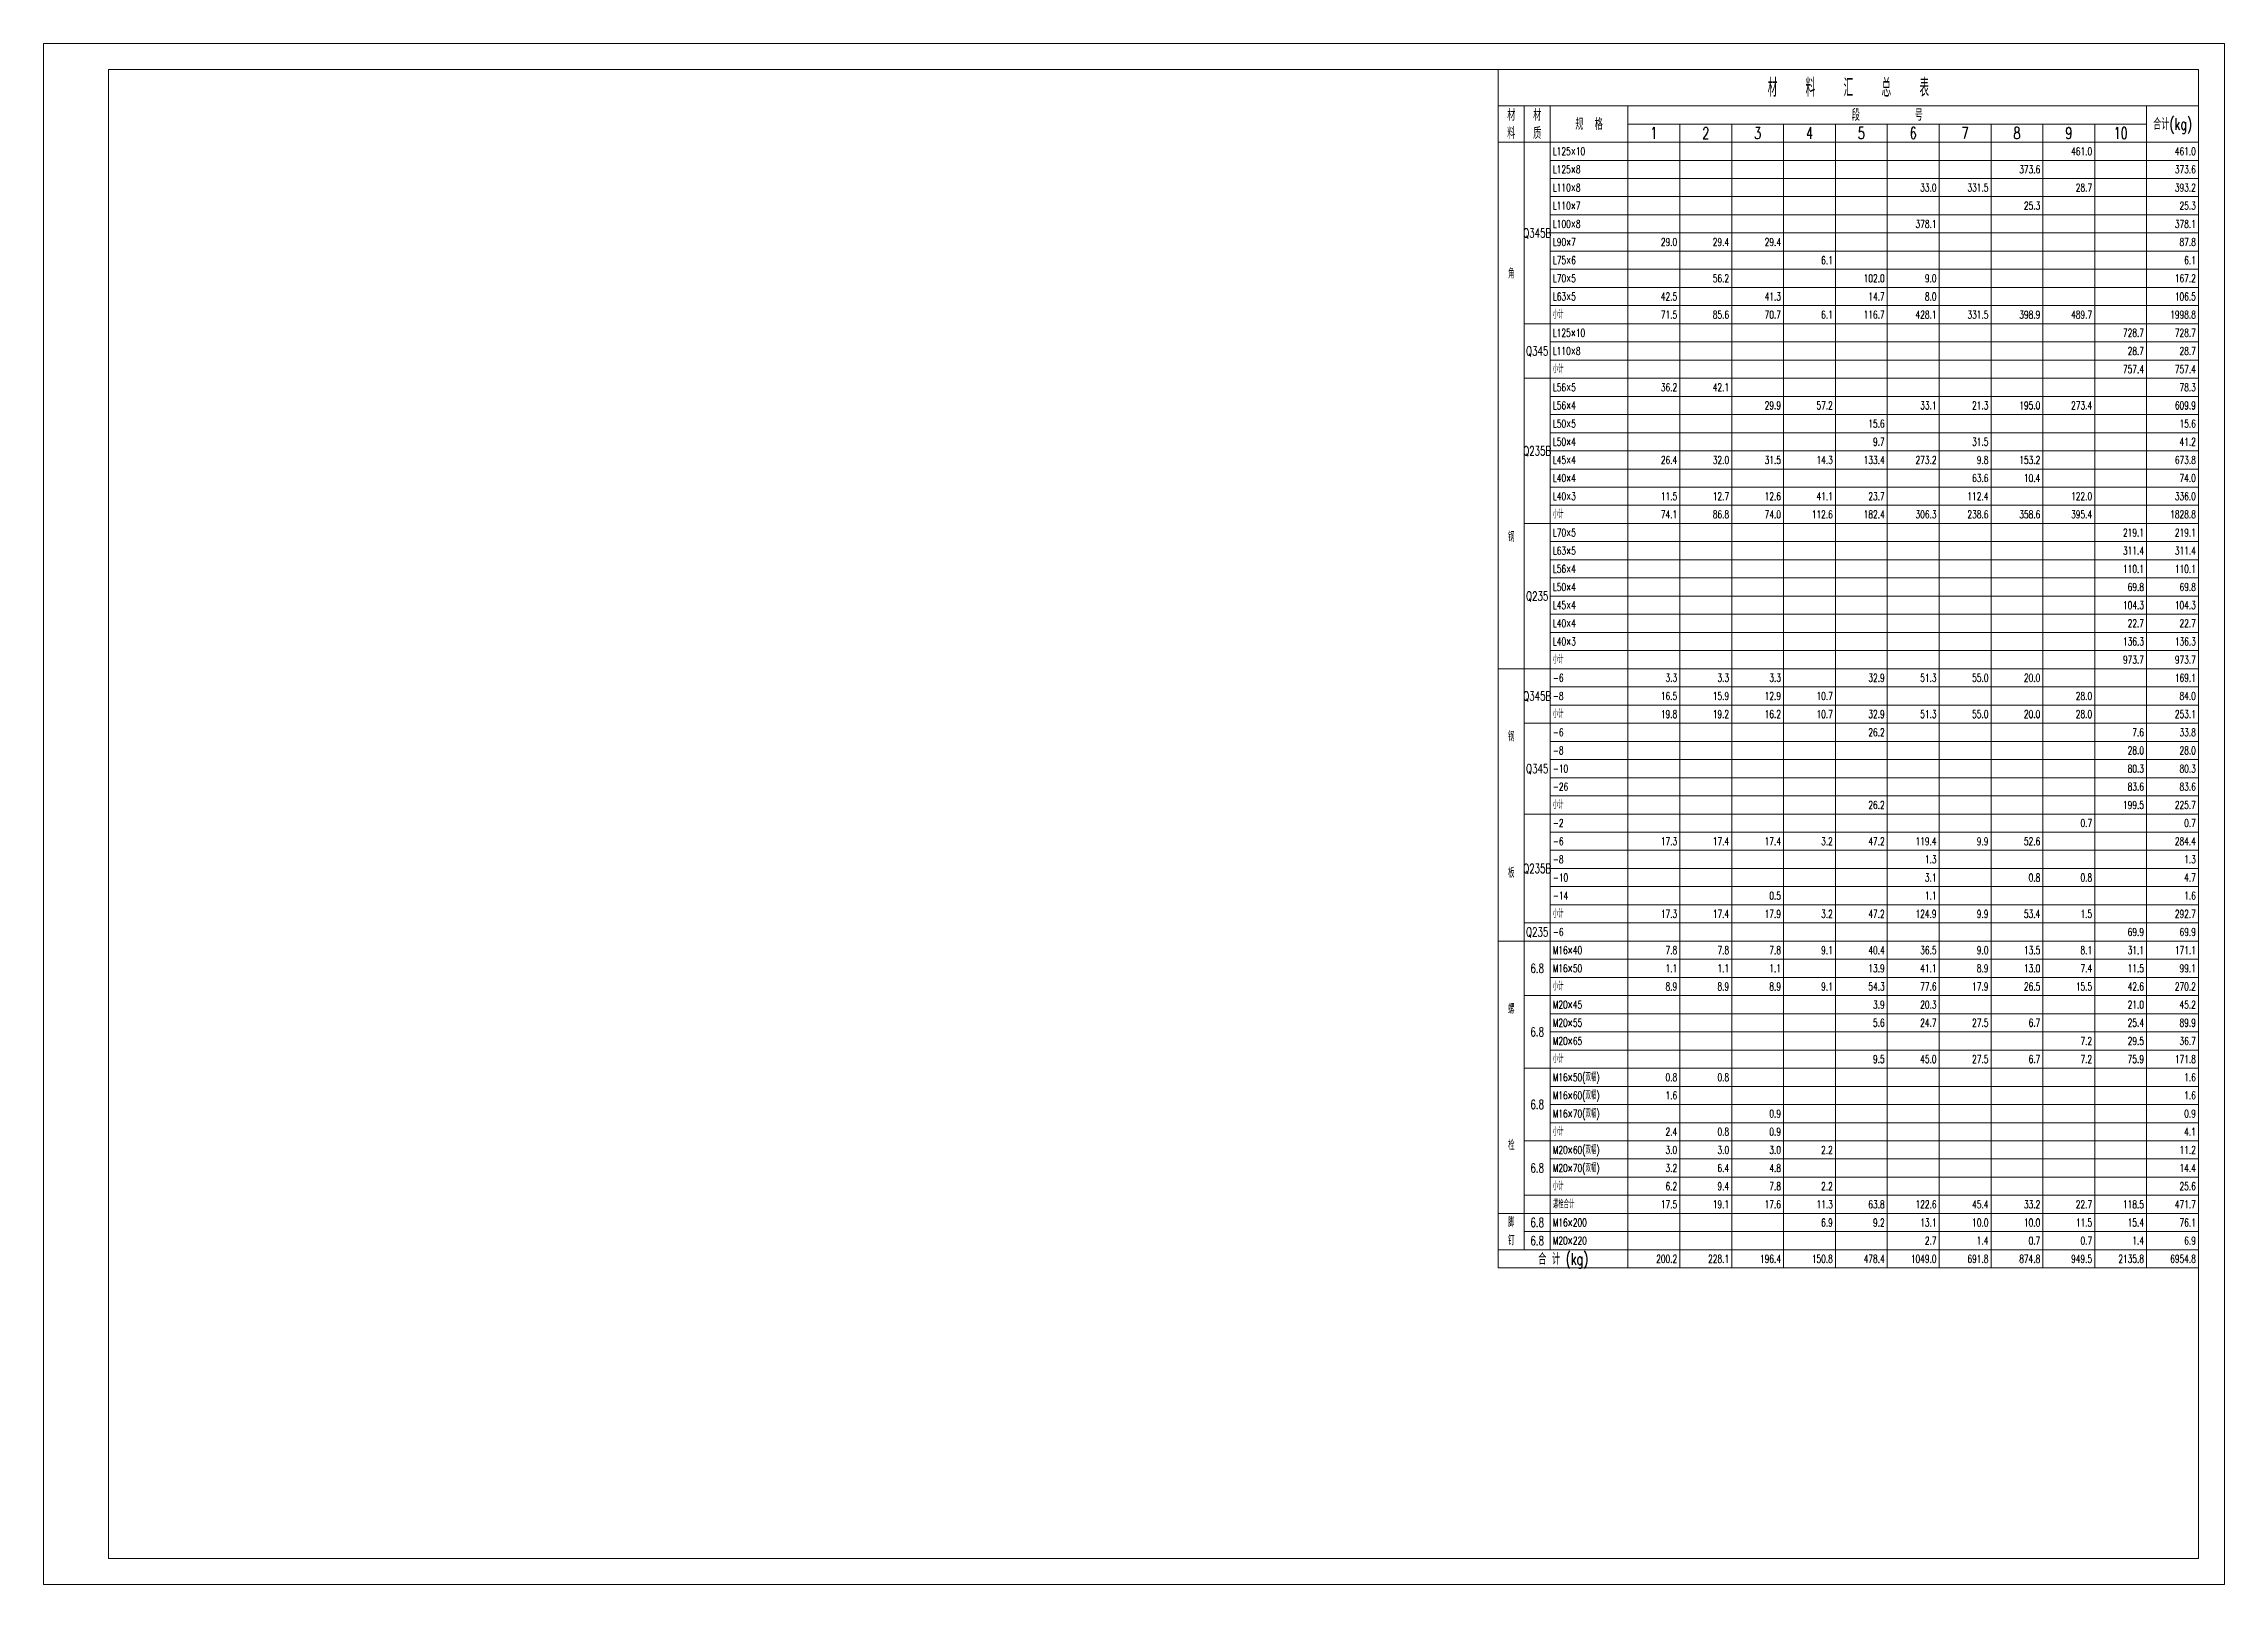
# Model space of a CAD drawing. Extents: x -13400 to 20340, y -61006 to 71674.
# Drawn here: x -13400 to 3420, y 59794 to 71674 of the extents above; entities that cross this region are included whole.
import ezdxf
from ezdxf.enums import TextEntityAlignment as Align

# ---------------------------------------------------------------- set-up
doc = ezdxf.new("R2010")
doc.units = 0
doc.header["$MEASUREMENT"] = 0
doc.layers.get('0').update_dxf_attribs({"linetype": 'CONTINUOUS', "lineweight": 25})
doc.styles.get("Standard").update_dxf_attribs({"font": 'simplex.shx', "width": 0.7, "height": 3, "bigfont": 'gbhzfs.shx'})

msp = doc.modelspace()

# ---------------------------------------------------------------- texts
at = {"color": 3, "linetype": 'Continuous', "lineweight": 13, "width": 0.7}
for s, height, p in [('材   料   汇   总   表', 140, (519.73684, 71333.99352)), ('材', 90, (-2080.26316, 71123.99352)), ('材', 90, (-1880.26316, 71123.99352)), ('段         号', 90, (819.73684, 71123.99352)), ('料', 90, (-2080.26316, 70983.99352)), ('质', 90, (-1880.26316, 70983.99352)), ('规  格', 90, (-1480.26316, 71053.99352)), ('1', 90, (-980.26316, 70983.99352)), ('2', 90, (-580.26316, 70983.99352)), ('3', 90, (-180.26316, 70983.99352)), ('4', 90, (219.73684, 70983.99352)), ('5', 90, (619.73684, 70983.99352)), ('6', 90, (1019.73684, 70983.99352)), ('7', 90, (1419.73684, 70983.99352)), ('8', 90, (1819.73684, 70983.99352)), ('9', 90, (2219.73684, 70983.99352)), ('10', 90, (2619.73684, 70983.99352)), ('合计(kg)', 90, (3019.73684, 71053.99352)), ('Q345B', 70, (-1880.26316, 70213.99352)), ('角', 70, (-2080.26316, 69898.99352)), ('Q345', 70, (-1880.26316, 69303.99352)), ('Q235B', 70, (-1880.26316, 68533.99352)), ('钢', 70, (-2080.26316, 67868.99352)), ('Q235', 70, (-1880.26316, 67413.99352)), ('Q345B', 70, (-1880.26316, 66643.99352)), ('钢', 70, (-2080.26316, 66328.99352)), ('Q345', 70, (-1880.26316, 66083.99352)), ('板', 70, (-2080.26316, 65278.99352)), ('Q235B', 70, (-1880.26316, 65313.99352)), ('Q235', 70, (-1880.26316, 64823.99352)), ('6.8', 70, (-1880.26316, 64543.99352)), ('螺', 70, (-2080.26316, 64228.99352)), ('6.8', 70, (-1880.26316, 64053.99352)), ('6.8', 70, (-1880.26316, 63493.99352)), ('栓', 70, (-2080.26316, 63178.99352)), ('6.8', 70, (-1880.26316, 63003.99352)), ('脚', 70, (-2080.26316, 62583.99352)), ('6.8', 70, (-1880.26316, 62583.99352)), ('钉', 70, (-2080.26316, 62443.99352)), ('6.8', 70, (-1880.26316, 62443.99352)), ('合 计 (kg)', 90, (-1680.26316, 62303.99352))]:
    msp.add_text(s, height=height, dxfattribs=at).set_placement(p, align=Align.MIDDLE_CENTER)
for s, p in [('L125×10', (-1760.26316, 70843.99352)), ('L125×8', (-1760.26316, 70703.99352)), ('L110×8', (-1760.26316, 70563.99352)), ('L110×7', (-1760.26316, 70423.99352)), ('L100×8', (-1760.26316, 70283.99352)), ('L90×7', (-1760.26316, 70143.99352)), ('L75×6', (-1760.26316, 70003.99352)), ('L70×5', (-1760.26316, 69863.99352)), ('L63×5', (-1760.26316, 69723.99352)), ('小计', (-1760.26316, 69583.99352)), ('L125×10', (-1760.26316, 69443.99352)), ('L110×8', (-1760.26316, 69303.99352)), ('小计', (-1760.26316, 69163.99352)), ('L56×5', (-1760.26316, 69023.99352)), ('L56×4', (-1760.26316, 68883.99352)), ('L50×5', (-1760.26316, 68743.99352)), ('L50×4', (-1760.26316, 68603.99352)), ('L45×4', (-1760.26316, 68463.99352)), ('L40×4', (-1760.26316, 68323.99352)), ('L40×3', (-1760.26316, 68183.99352)), ('小计', (-1760.26316, 68043.99352)), ('L70×5', (-1760.26316, 67903.99352)), ('L63×5', (-1760.26316, 67763.99352)), ('L56×4', (-1760.26316, 67623.99352)), ('L50×4', (-1760.26316, 67483.99352)), ('L45×4', (-1760.26316, 67343.99352)), ('L40×4', (-1760.26316, 67203.99352)), ('小计', (-1760.26316, 66923.99352)), ('L40×3', (-1760.26316, 67063.99352)), ('-6', (-1760.26316, 66783.99352)), ('-8', (-1760.26316, 66643.99352)), ('小计', (-1760.26316, 66503.99352)), ('-6', (-1760.26316, 66363.99352)), ('-8', (-1760.26316, 66223.99352)), ('-10', (-1760.26316, 66083.99352)), ('-26', (-1760.26316, 65943.99352)), ('小计', (-1760.26316, 65803.99352)), ('-2', (-1760.26316, 65663.99352)), ('-6', (-1760.26316, 65523.99352)), ('-8', (-1760.26316, 65383.99352)), ('-10', (-1760.26316, 65243.99352)), ('-14', (-1760.26316, 65103.99352)), ('小计', (-1760.26316, 64963.99352)), ('-6', (-1760.26316, 64823.99352)), ('M16×40', (-1760.26316, 64683.99352)), ('小计', (-1760.26316, 64403.99352)), ('M16×50', (-1760.26316, 64543.99352)), ('M20×45', (-1760.26316, 64263.99352)), ('M20×55', (-1760.26316, 64123.99352)), ('M20×65', (-1760.26316, 63983.99352)), ('小计', (-1760.26316, 63843.99352)), ('M16×50(双帽)', (-1760.26316, 63703.99352)), ('M16×60(双帽)', (-1760.26316, 63563.99352)), ('M16×70(双帽)', (-1760.26316, 63423.99352)), ('小计', (-1760.26316, 63283.99352)), ('M20×60(双帽)', (-1760.26316, 63143.99352)), ('M20×70(双帽)', (-1760.26316, 63003.99352)), ('小计', (-1760.26316, 62863.99352)), ('螺栓合计', (-1760.26316, 62723.99352)), ('M16×200', (-1760.26316, 62583.99352)), ('M20×220', (-1760.26316, 62443.99352))]:
    msp.add_text(s, height=60, dxfattribs=at).set_placement(p, align=Align.MIDDLE_LEFT)
for s, p in [('461.0', (2399.73684, 70843.99352)), ('461.0', (3199.73684, 70843.99352)), ('373.6', (1999.73684, 70703.99352)), ('373.6', (3199.73684, 70703.99352)), ('33.0', (1199.73684, 70563.99352)), ('331.5', (1599.73684, 70563.99352)), ('28.7', (2399.73684, 70563.99352)), ('393.2', (3199.73684, 70563.99352)), ('378.1', (1199.73684, 70283.99352)), ('25.3', (1999.73684, 70423.99352)), ('378.1', (3199.73684, 70283.99352)), ('25.3', (3199.73684, 70423.99352)), ('29.0', (-800.26316, 70143.99352)), ('29.4', (-400.26316, 70143.99352)), ('29.4', (-0.26316, 70143.99352)), ('87.8', (3199.73684, 70143.99352)), ('6.1', (399.73684, 70003.99352)), ('6.1', (3199.73684, 70003.99352)), ('56.2', (-400.26316, 69863.99352)), ('102.0', (799.73684, 69863.99352)), ('9.0', (1199.73684, 69863.99352)), ('167.2', (3199.73684, 69863.99352)), ('42.5', (-800.26316, 69723.99352)), ('41.3', (-0.26316, 69723.99352)), ('14.7', (799.73684, 69723.99352)), ('8.0', (1199.73684, 69723.99352)), ('106.5', (3199.73684, 69723.99352)), ('71.5', (-800.26316, 69583.99352)), ('85.6', (-400.26316, 69583.99352)), ('70.7', (-0.26316, 69583.99352)), ('6.1', (399.73684, 69583.99352)), ('116.7', (799.73684, 69583.99352)), ('428.1', (1199.73684, 69583.99352)), ('331.5', (1599.73684, 69583.99352)), ('398.9', (1999.73684, 69583.99352)), ('489.7', (2399.73684, 69583.99352)), ('728.7', (2799.73684, 69443.99352)), ('1998.8', (3199.73684, 69583.99352)), ('728.7', (3199.73684, 69443.99352)), ('28.7', (2799.73684, 69303.99352)), ('28.7', (3199.73684, 69303.99352)), ('757.4', (2799.73684, 69163.99352)), ('757.4', (3199.73684, 69163.99352)), ('36.2', (-800.26316, 69023.99352)), ('42.1', (-400.26316, 69023.99352)), ('78.3', (3199.73684, 69023.99352)), ('29.9', (-0.26316, 68883.99352)), ('57.2', (399.73684, 68883.99352)), ('33.1', (1199.73684, 68883.99352)), ('21.3', (1599.73684, 68883.99352)), ('195.0', (1999.73684, 68883.99352)), ('273.4', (2399.73684, 68883.99352)), ('609.9', (3199.73684, 68883.99352)), ('15.6', (799.73684, 68743.99352)), ('9.7', (799.73684, 68603.99352)), ('31.5', (1599.73684, 68603.99352)), ('41.2', (3199.73684, 68603.99352)), ('15.6', (3199.73684, 68743.99352)), ('26.4', (-800.26316, 68463.99352)), ('32.0', (-400.26316, 68463.99352)), ('31.5', (-0.26316, 68463.99352)), ('14.3', (399.73684, 68463.99352)), ('133.4', (799.73684, 68463.99352)), ('273.2', (1199.73684, 68463.99352)), ('9.8', (1599.73684, 68463.99352)), ('153.2', (1999.73684, 68463.99352)), ('673.8', (3199.73684, 68463.99352)), ('63.6', (1599.73684, 68323.99352)), ('10.4', (1999.73684, 68323.99352)), ('74.0', (3199.73684, 68323.99352)), ('11.5', (-800.26316, 68183.99352)), ('12.7', (-400.26316, 68183.99352)), ('12.6', (-0.26316, 68183.99352)), ('41.1', (399.73684, 68183.99352)), ('23.7', (799.73684, 68183.99352)), ('112.4', (1599.73684, 68183.99352)), ('122.0', (2399.73684, 68183.99352)), ('336.0', (3199.73684, 68183.99352)), ('74.1', (-800.26316, 68043.99352)), ('86.8', (-400.26316, 68043.99352)), ('74.0', (-0.26316, 68043.99352)), ('112.6', (399.73684, 68043.99352)), ('182.4', (799.73684, 68043.99352)), ('306.3', (1199.73684, 68043.99352)), ('238.6', (1599.73684, 68043.99352)), ('358.6', (1999.73684, 68043.99352)), ('395.4', (2399.73684, 68043.99352)), ('1828.8', (3199.73684, 68043.99352)), ('219.1', (2799.73684, 67903.99352)), ('311.4', (2799.73684, 67763.99352)), ('219.1', (3199.73684, 67903.99352)), ('311.4', (3199.73684, 67763.99352)), ('110.1', (2799.73684, 67623.99352)), ('110.1', (3199.73684, 67623.99352)), ('69.8', (2799.73684, 67483.99352)), ('69.8', (3199.73684, 67483.99352)), ('104.3', (2799.73684, 67343.99352)), ('104.3', (3199.73684, 67343.99352)), ('22.7', (2799.73684, 67203.99352)), ('22.7', (3199.73684, 67203.99352)), ('973.7', (2799.73684, 66923.99352)), ('136.3', (2799.73684, 67063.99352)), ('973.7', (3199.73684, 66923.99352)), ('136.3', (3199.73684, 67063.99352)), ('3.3', (-800.26316, 66783.99352)), ('3.3', (-400.26316, 66783.99352)), ('3.3', (-0.26316, 66783.99352)), ('32.9', (799.73684, 66783.99352)), ('51.3', (1199.73684, 66783.99352)), ('55.0', (1599.73684, 66783.99352)), ('20.0', (1999.73684, 66783.99352)), ('169.1', (3199.73684, 66783.99352)), ('16.5', (-800.26316, 66643.99352)), ('15.9', (-400.26316, 66643.99352)), ('12.9', (-0.26316, 66643.99352)), ('10.7', (399.73684, 66643.99352)), ('28.0', (2399.73684, 66643.99352)), ('84.0', (3199.73684, 66643.99352)), ('19.8', (-800.26316, 66503.99352)), ('19.2', (-400.26316, 66503.99352)), ('16.2', (-0.26316, 66503.99352)), ('10.7', (399.73684, 66503.99352)), ('32.9', (799.73684, 66503.99352)), ('51.3', (1199.73684, 66503.99352)), ('55.0', (1599.73684, 66503.99352)), ('20.0', (1999.73684, 66503.99352)), ('28.0', (2399.73684, 66503.99352)), ('253.1', (3199.73684, 66503.99352)), ('26.2', (799.73684, 66363.99352)), ('7.6', (2799.73684, 66363.99352)), ('33.8', (3199.73684, 66363.99352)), ('28.0', (2799.73684, 66223.99352)), ('80.3', (2799.73684, 66083.99352)), ('28.0', (3199.73684, 66223.99352)), ('80.3', (3199.73684, 66083.99352)), ('83.6', (2799.73684, 65943.99352)), ('83.6', (3199.73684, 65943.99352)), ('26.2', (799.73684, 65803.99352)), ('199.5', (2799.73684, 65803.99352)), ('225.7', (3199.73684, 65803.99352)), ('0.7', (2399.73684, 65663.99352)), ('0.7', (3199.73684, 65663.99352)), ('17.3', (-800.26316, 65523.99352)), ('17.4', (-400.26316, 65523.99352)), ('17.4', (-0.26316, 65523.99352)), ('3.2', (399.73684, 65523.99352)), ('47.2', (799.73684, 65523.99352)), ('119.4', (1199.73684, 65523.99352)), ('9.9', (1599.73684, 65523.99352)), ('52.6', (1999.73684, 65523.99352)), ('284.4', (3199.73684, 65523.99352)), ('3.1', (1199.73684, 65243.99352)), ('1.3', (1199.73684, 65383.99352)), ('0.8', (1999.73684, 65243.99352)), ('0.8', (2399.73684, 65243.99352)), ('4.7', (3199.73684, 65243.99352)), ('1.3', (3199.73684, 65383.99352)), ('0.5', (-0.26316, 65103.99352)), ('1.1', (1199.73684, 65103.99352)), ('1.6', (3199.73684, 65103.99352)), ('17.3', (-800.26316, 64963.99352)), ('17.4', (-400.26316, 64963.99352)), ('17.9', (-0.26316, 64963.99352)), ('3.2', (399.73684, 64963.99352)), ('47.2', (799.73684, 64963.99352)), ('124.9', (1199.73684, 64963.99352)), ('9.9', (1599.73684, 64963.99352)), ('53.4', (1999.73684, 64963.99352)), ('1.5', (2399.73684, 64963.99352)), ('292.7', (3199.73684, 64963.99352)), ('69.9', (2799.73684, 64823.99352)), ('69.9', (3199.73684, 64823.99352)), ('7.8', (-800.26316, 64683.99352)), ('7.8', (-400.26316, 64683.99352)), ('7.8', (-0.26316, 64683.99352)), ('9.1', (399.73684, 64683.99352)), ('40.4', (799.73684, 64683.99352)), ('36.5', (1199.73684, 64683.99352)), ('9.0', (1599.73684, 64683.99352)), ('13.5', (1999.73684, 64683.99352)), ('8.1', (2399.73684, 64683.99352)), ('31.1', (2799.73684, 64683.99352)), ('171.1', (3199.73684, 64683.99352)), ('8.9', (-800.26316, 64403.99352)), ('1.1', (-800.26316, 64543.99352)), ('8.9', (-400.26316, 64403.99352)), ('1.1', (-400.26316, 64543.99352)), ('8.9', (-0.26316, 64403.99352)), ('1.1', (-0.26316, 64543.99352)), ('9.1', (399.73684, 64403.99352)), ('54.3', (799.73684, 64403.99352)), ('13.9', (799.73684, 64543.99352)), ('41.1', (1199.73684, 64543.99352)), ('77.6', (1199.73684, 64403.99352)), ('17.9', (1599.73684, 64403.99352)), ('8.9', (1599.73684, 64543.99352)), ('26.5', (1999.73684, 64403.99352)), ('13.0', (1999.73684, 64543.99352)), ('15.5', (2399.73684, 64403.99352)), ('7.4', (2399.73684, 64543.99352)), ('42.6', (2799.73684, 64403.99352)), ('11.5', (2799.73684, 64543.99352)), ('270.2', (3199.73684, 64403.99352)), ('99.1', (3199.73684, 64543.99352)), ('3.9', (799.73684, 64263.99352)), ('20.3', (1199.73684, 64263.99352)), ('21.0', (2799.73684, 64263.99352)), ('45.2', (3199.73684, 64263.99352)), ('5.6', (799.73684, 64123.99352)), ('24.7', (1199.73684, 64123.99352)), ('27.5', (1599.73684, 64123.99352)), ('6.7', (1999.73684, 64123.99352)), ('25.4', (2799.73684, 64123.99352)), ('89.9', (3199.73684, 64123.99352)), ('7.2', (2399.73684, 63983.99352)), ('29.5', (2799.73684, 63983.99352)), ('36.7', (3199.73684, 63983.99352)), ('9.5', (799.73684, 63843.99352)), ('45.0', (1199.73684, 63843.99352)), ('27.5', (1599.73684, 63843.99352)), ('6.7', (1999.73684, 63843.99352)), ('7.2', (2399.73684, 63843.99352)), ('75.9', (2799.73684, 63843.99352)), ('171.8', (3199.73684, 63843.99352)), ('0.8', (-800.26316, 63703.99352)), ('1.6', (-800.26316, 63563.99352)), ('0.8', (-400.26316, 63703.99352)), ('1.6', (3199.73684, 63703.99352)), ('1.6', (3199.73684, 63563.99352)), ('0.9', (-0.26316, 63423.99352)), ('0.9', (3199.73684, 63423.99352)), ('2.4', (-800.26316, 63283.99352)), ('0.8', (-400.26316, 63283.99352)), ('0.9', (-0.26316, 63283.99352)), ('4.1', (3199.73684, 63283.99352)), ('3.0', (-800.26316, 63143.99352)), ('3.0', (-400.26316, 63143.99352)), ('3.0', (-0.26316, 63143.99352)), ('2.2', (399.73684, 63143.99352)), ('11.2', (3199.73684, 63143.99352)), ('3.2', (-800.26316, 63003.99352)), ('6.4', (-400.26316, 63003.99352)), ('4.8', (-0.26316, 63003.99352)), ('14.4', (3199.73684, 63003.99352)), ('17.5', (-800.26316, 62723.99352)), ('6.2', (-800.26316, 62863.99352)), ('19.1', (-400.26316, 62723.99352)), ('9.4', (-400.26316, 62863.99352)), ('17.6', (-0.26316, 62723.99352)), ('7.8', (-0.26316, 62863.99352)), ('11.3', (399.73684, 62723.99352)), ('2.2', (399.73684, 62863.99352)), ('63.8', (799.73684, 62723.99352)), ('122.6', (1199.73684, 62723.99352)), ('45.4', (1599.73684, 62723.99352)), ('33.2', (1999.73684, 62723.99352)), ('22.7', (2399.73684, 62723.99352)), ('118.5', (2799.73684, 62723.99352)), ('471.7', (3199.73684, 62723.99352)), ('25.6', (3199.73684, 62863.99352)), ('6.9', (399.73684, 62583.99352)), ('9.2', (799.73684, 62583.99352)), ('13.1', (1199.73684, 62583.99352)), ('10.0', (1599.73684, 62583.99352)), ('10.0', (1999.73684, 62583.99352)), ('11.5', (2399.73684, 62583.99352)), ('15.4', (2799.73684, 62583.99352)), ('76.1', (3199.73684, 62583.99352)), ('2.7', (1199.73684, 62443.99352)), ('1.4', (1599.73684, 62443.99352)), ('0.7', (1999.73684, 62443.99352)), ('0.7', (2399.73684, 62443.99352)), ('1.4', (2799.73684, 62443.99352)), ('6.9', (3199.73684, 62443.99352)), ('200.2', (-800.26316, 62303.99352)), ('228.1', (-400.26316, 62303.99352)), ('196.4', (-0.26316, 62303.99352)), ('150.8', (399.73684, 62303.99352)), ('478.4', (799.73684, 62303.99352)), ('1049.0', (1199.73684, 62303.99352)), ('691.8', (1599.73684, 62303.99352)), ('874.8', (1999.73684, 62303.99352)), ('949.5', (2399.73684, 62303.99352)), ('2135.8', (2799.73684, 62303.99352)), ('6954.8', (3199.73684, 62303.99352))]:
    msp.add_text(s, height=60, dxfattribs=at).set_placement(p, align=Align.MIDDLE_RIGHT)

# ---------------------------------------------------------------- linework, layer by layer
at = {"color": 7, "linetype": 'Continuous', "lineweight": 18}
for p, q in [((-13400.26316, 71673.99352), (3419.73684, 71673.99352)), ((-13400.26316, 59793.99352), (-13400.26316, 71673.99352)), ((3419.73684, 59793.99352), (3419.73684, 71673.99352)), ((-12900.26316, 71473.99352), (3219.73684, 71473.99352)), ((-12900.26316, 59993.99352), (-12900.26316, 71473.99352)), ((3219.73684, 59993.99352), (3219.73684, 71473.99352)), ((-12900.26316, 59993.99352), (3219.73684, 59993.99352)), ((-13400.26316, 59793.99352), (3419.73684, 59793.99352))]:
    msp.add_line(p, q, dxfattribs=at)
at = {"color": 3, "linetype": 'Continuous', "lineweight": 13}
for p, q in [((-2180.26316, 71473.99352), (3219.73684, 71473.99352)), ((-2180.26316, 71473.99352), (-2180.26316, 70913.99352)), ((3219.73684, 71473.99352), (3219.73684, 70913.99352)), ((-2180.26316, 71193.99352), (3219.73684, 71193.99352)), ((-1980.26316, 71193.99352), (-1980.26316, 70913.99352)), ((-1780.26316, 71193.99352), (-1780.26316, 70913.99352)), ((-1180.26316, 71193.99352), (-1180.26316, 70913.99352)), ((2819.73684, 71193.99352), (2819.73684, 70913.99352)), ((-1180.26316, 71053.99352), (2819.73684, 71053.99352)), ((-780.26316, 71053.99352), (-780.26316, 70913.99352)), ((-380.26316, 71053.99352), (-380.26316, 70913.99352)), ((19.73684, 71053.99352), (19.73684, 70913.99352)), ((419.73684, 71053.99352), (419.73684, 70913.99352)), ((819.73684, 71053.99352), (819.73684, 70913.99352)), ((1219.73684, 71053.99352), (1219.73684, 70913.99352)), ((1619.73684, 71053.99352), (1619.73684, 70913.99352)), ((2019.73684, 71053.99352), (2019.73684, 70913.99352)), ((2419.73684, 71053.99352), (2419.73684, 70913.99352)), ((-2180.26316, 70913.99352), (3219.73684, 70913.99352)), ((-2180.26316, 70913.99352), (-2180.26316, 66853.99352)), ((-1980.26316, 70913.99352), (-1980.26316, 69513.99352)), ((-1780.26316, 70913.99352), (-1780.26316, 70773.99352)), ((-1180.26316, 70913.99352), (-1180.26316, 70773.99352)), ((-780.26316, 70913.99352), (-780.26316, 70773.99352)), ((-380.26316, 70913.99352), (-380.26316, 70773.99352)), ((19.73684, 70913.99352), (19.73684, 70773.99352)), ((419.73684, 70913.99352), (419.73684, 70773.99352)), ((819.73684, 70913.99352), (819.73684, 70773.99352)), ((1219.73684, 70913.99352), (1219.73684, 70773.99352)), ((1619.73684, 70913.99352), (1619.73684, 70773.99352)), ((2019.73684, 70913.99352), (2019.73684, 70773.99352)), ((2419.73684, 70913.99352), (2419.73684, 70773.99352)), ((2819.73684, 70913.99352), (2819.73684, 70773.99352)), ((3219.73684, 70913.99352), (3219.73684, 69513.99352)), ((3219.73684, 70913.99352), (3219.73684, 66853.99352)), ((-1780.26316, 70773.99352), (3219.73684, 70773.99352)), ((-1780.26316, 70773.99352), (-1780.26316, 70633.99352)), ((-1180.26316, 70773.99352), (-1180.26316, 70633.99352)), ((-780.26316, 70773.99352), (-780.26316, 70633.99352)), ((-380.26316, 70773.99352), (-380.26316, 70633.99352)), ((19.73684, 70773.99352), (19.73684, 70633.99352)), ((419.73684, 70773.99352), (419.73684, 70633.99352)), ((819.73684, 70773.99352), (819.73684, 70633.99352)), ((1219.73684, 70773.99352), (1219.73684, 70633.99352)), ((1619.73684, 70773.99352), (1619.73684, 70633.99352)), ((2019.73684, 70773.99352), (2019.73684, 70633.99352)), ((2419.73684, 70773.99352), (2419.73684, 70633.99352)), ((2819.73684, 70773.99352), (2819.73684, 70633.99352)), ((-1780.26316, 70633.99352), (3219.73684, 70633.99352)), ((-1780.26316, 70633.99352), (-1780.26316, 70493.99352)), ((-1780.26316, 70493.99352), (3219.73684, 70493.99352)), ((-1780.26316, 70493.99352), (-1780.26316, 70353.99352)), ((-1180.26316, 70633.99352), (-1180.26316, 70493.99352)), ((-1180.26316, 70493.99352), (-1180.26316, 70353.99352)), ((-780.26316, 70633.99352), (-780.26316, 70493.99352)), ((-780.26316, 70493.99352), (-780.26316, 70353.99352)), ((-380.26316, 70633.99352), (-380.26316, 70493.99352)), ((-380.26316, 70493.99352), (-380.26316, 70353.99352)), ((19.73684, 70633.99352), (19.73684, 70493.99352)), ((19.73684, 70493.99352), (19.73684, 70353.99352)), ((419.73684, 70633.99352), (419.73684, 70493.99352)), ((419.73684, 70493.99352), (419.73684, 70353.99352)), ((819.73684, 70633.99352), (819.73684, 70493.99352)), ((819.73684, 70493.99352), (819.73684, 70353.99352)), ((1219.73684, 70633.99352), (1219.73684, 70493.99352)), ((1219.73684, 70493.99352), (1219.73684, 70353.99352)), ((1619.73684, 70633.99352), (1619.73684, 70493.99352)), ((1619.73684, 70493.99352), (1619.73684, 70353.99352)), ((2019.73684, 70633.99352), (2019.73684, 70493.99352)), ((2019.73684, 70493.99352), (2019.73684, 70353.99352)), ((2419.73684, 70633.99352), (2419.73684, 70493.99352)), ((2419.73684, 70493.99352), (2419.73684, 70353.99352)), ((2819.73684, 70633.99352), (2819.73684, 70493.99352)), ((2819.73684, 70493.99352), (2819.73684, 70353.99352)), ((-1780.26316, 70353.99352), (3219.73684, 70353.99352)), ((-1780.26316, 70353.99352), (-1780.26316, 70213.99352)), ((-1180.26316, 70353.99352), (-1180.26316, 70213.99352)), ((-780.26316, 70353.99352), (-780.26316, 70213.99352)), ((-380.26316, 70353.99352), (-380.26316, 70213.99352)), ((19.73684, 70353.99352), (19.73684, 70213.99352)), ((419.73684, 70353.99352), (419.73684, 70213.99352)), ((819.73684, 70353.99352), (819.73684, 70213.99352)), ((1219.73684, 70353.99352), (1219.73684, 70213.99352)), ((1619.73684, 70353.99352), (1619.73684, 70213.99352)), ((2019.73684, 70353.99352), (2019.73684, 70213.99352)), ((2419.73684, 70353.99352), (2419.73684, 70213.99352)), ((2819.73684, 70353.99352), (2819.73684, 70213.99352)), ((-1780.26316, 70213.99352), (3219.73684, 70213.99352)), ((-1780.26316, 70213.99352), (-1780.26316, 70073.99352)), ((-1180.26316, 70213.99352), (-1180.26316, 70073.99352)), ((-780.26316, 70213.99352), (-780.26316, 70073.99352)), ((-380.26316, 70213.99352), (-380.26316, 70073.99352)), ((19.73684, 70213.99352), (19.73684, 70073.99352)), ((419.73684, 70213.99352), (419.73684, 70073.99352)), ((819.73684, 70213.99352), (819.73684, 70073.99352)), ((1219.73684, 70213.99352), (1219.73684, 70073.99352)), ((1619.73684, 70213.99352), (1619.73684, 70073.99352)), ((2019.73684, 70213.99352), (2019.73684, 70073.99352)), ((2419.73684, 70213.99352), (2419.73684, 70073.99352)), ((2819.73684, 70213.99352), (2819.73684, 70073.99352)), ((-1780.26316, 70073.99352), (3219.73684, 70073.99352)), ((-1780.26316, 70073.99352), (-1780.26316, 69933.99352)), ((-1180.26316, 70073.99352), (-1180.26316, 69933.99352)), ((-780.26316, 70073.99352), (-780.26316, 69933.99352)), ((-380.26316, 70073.99352), (-380.26316, 69933.99352)), ((19.73684, 70073.99352), (19.73684, 69933.99352)), ((419.73684, 70073.99352), (419.73684, 69933.99352)), ((819.73684, 70073.99352), (819.73684, 69933.99352)), ((1219.73684, 70073.99352), (1219.73684, 69933.99352)), ((1619.73684, 70073.99352), (1619.73684, 69933.99352)), ((2019.73684, 70073.99352), (2019.73684, 69933.99352)), ((2419.73684, 70073.99352), (2419.73684, 69933.99352)), ((2819.73684, 70073.99352), (2819.73684, 69933.99352)), ((-1780.26316, 69933.99352), (3219.73684, 69933.99352)), ((-1780.26316, 69933.99352), (-1780.26316, 69793.99352)), ((-1180.26316, 69933.99352), (-1180.26316, 69793.99352)), ((-780.26316, 69933.99352), (-780.26316, 69793.99352)), ((-380.26316, 69933.99352), (-380.26316, 69793.99352)), ((19.73684, 69933.99352), (19.73684, 69793.99352)), ((419.73684, 69933.99352), (419.73684, 69793.99352)), ((819.73684, 69933.99352), (819.73684, 69793.99352)), ((1219.73684, 69933.99352), (1219.73684, 69793.99352)), ((1619.73684, 69933.99352), (1619.73684, 69793.99352)), ((2019.73684, 69933.99352), (2019.73684, 69793.99352)), ((2419.73684, 69933.99352), (2419.73684, 69793.99352)), ((2819.73684, 69933.99352), (2819.73684, 69793.99352)), ((-1780.26316, 69793.99352), (3219.73684, 69793.99352)), ((-1780.26316, 69793.99352), (-1780.26316, 69653.99352)), ((-1780.26316, 69653.99352), (3219.73684, 69653.99352)), ((-1780.26316, 69653.99352), (-1780.26316, 69513.99352)), ((-1180.26316, 69793.99352), (-1180.26316, 69653.99352)), ((-1180.26316, 69653.99352), (-1180.26316, 69513.99352)), ((-780.26316, 69793.99352), (-780.26316, 69653.99352)), ((-780.26316, 69653.99352), (-780.26316, 69513.99352)), ((-380.26316, 69793.99352), (-380.26316, 69653.99352)), ((-380.26316, 69653.99352), (-380.26316, 69513.99352)), ((19.73684, 69793.99352), (19.73684, 69653.99352)), ((19.73684, 69653.99352), (19.73684, 69513.99352)), ((419.73684, 69793.99352), (419.73684, 69653.99352)), ((419.73684, 69653.99352), (419.73684, 69513.99352)), ((819.73684, 69793.99352), (819.73684, 69653.99352)), ((819.73684, 69653.99352), (819.73684, 69513.99352)), ((1219.73684, 69793.99352), (1219.73684, 69653.99352)), ((1219.73684, 69653.99352), (1219.73684, 69513.99352)), ((1619.73684, 69793.99352), (1619.73684, 69653.99352)), ((1619.73684, 69653.99352), (1619.73684, 69513.99352)), ((2019.73684, 69793.99352), (2019.73684, 69653.99352)), ((2019.73684, 69653.99352), (2019.73684, 69513.99352)), ((2419.73684, 69793.99352), (2419.73684, 69653.99352)), ((2419.73684, 69653.99352), (2419.73684, 69513.99352)), ((2819.73684, 69793.99352), (2819.73684, 69653.99352)), ((2819.73684, 69653.99352), (2819.73684, 69513.99352)), ((-1980.26316, 69513.99352), (-1780.26316, 69513.99352)), ((-1980.26316, 69513.99352), (-1980.26316, 69093.99352)), ((-1780.26316, 69513.99352), (3219.73684, 69513.99352)), ((-1780.26316, 69513.99352), (-1780.26316, 69373.99352)), ((-1180.26316, 69513.99352), (-1180.26316, 69373.99352)), ((-780.26316, 69513.99352), (-780.26316, 69373.99352)), ((-380.26316, 69513.99352), (-380.26316, 69373.99352)), ((19.73684, 69513.99352), (19.73684, 69373.99352)), ((419.73684, 69513.99352), (419.73684, 69373.99352)), ((819.73684, 69513.99352), (819.73684, 69373.99352)), ((1219.73684, 69513.99352), (1219.73684, 69373.99352)), ((1619.73684, 69513.99352), (1619.73684, 69373.99352)), ((2019.73684, 69513.99352), (2019.73684, 69373.99352)), ((2419.73684, 69513.99352), (2419.73684, 69373.99352)), ((2819.73684, 69513.99352), (2819.73684, 69373.99352)), ((3219.73684, 69513.99352), (3219.73684, 69093.99352)), ((-1780.26316, 69373.99352), (3219.73684, 69373.99352)), ((-1780.26316, 69373.99352), (-1780.26316, 69233.99352)), ((-1180.26316, 69373.99352), (-1180.26316, 69233.99352)), ((-780.26316, 69373.99352), (-780.26316, 69233.99352)), ((-380.26316, 69373.99352), (-380.26316, 69233.99352)), ((19.73684, 69373.99352), (19.73684, 69233.99352)), ((419.73684, 69373.99352), (419.73684, 69233.99352)), ((819.73684, 69373.99352), (819.73684, 69233.99352)), ((1219.73684, 69373.99352), (1219.73684, 69233.99352)), ((1619.73684, 69373.99352), (1619.73684, 69233.99352)), ((2019.73684, 69373.99352), (2019.73684, 69233.99352)), ((2419.73684, 69373.99352), (2419.73684, 69233.99352)), ((2819.73684, 69373.99352), (2819.73684, 69233.99352)), ((-1780.26316, 69233.99352), (3219.73684, 69233.99352)), ((-1780.26316, 69233.99352), (-1780.26316, 69093.99352)), ((-1180.26316, 69233.99352), (-1180.26316, 69093.99352)), ((-780.26316, 69233.99352), (-780.26316, 69093.99352)), ((-380.26316, 69233.99352), (-380.26316, 69093.99352)), ((19.73684, 69233.99352), (19.73684, 69093.99352)), ((419.73684, 69233.99352), (419.73684, 69093.99352)), ((819.73684, 69233.99352), (819.73684, 69093.99352)), ((1219.73684, 69233.99352), (1219.73684, 69093.99352)), ((1619.73684, 69233.99352), (1619.73684, 69093.99352)), ((2019.73684, 69233.99352), (2019.73684, 69093.99352)), ((2419.73684, 69233.99352), (2419.73684, 69093.99352)), ((2819.73684, 69233.99352), (2819.73684, 69093.99352)), ((-1980.26316, 69093.99352), (-1780.26316, 69093.99352)), ((-1980.26316, 69093.99352), (-1980.26316, 67973.99352)), ((-1780.26316, 69093.99352), (3219.73684, 69093.99352)), ((-1780.26316, 69093.99352), (-1780.26316, 68953.99352)), ((-1180.26316, 69093.99352), (-1180.26316, 68953.99352)), ((-780.26316, 69093.99352), (-780.26316, 68953.99352)), ((-380.26316, 69093.99352), (-380.26316, 68953.99352)), ((19.73684, 69093.99352), (19.73684, 68953.99352)), ((419.73684, 69093.99352), (419.73684, 68953.99352)), ((819.73684, 69093.99352), (819.73684, 68953.99352)), ((1219.73684, 69093.99352), (1219.73684, 68953.99352)), ((1619.73684, 69093.99352), (1619.73684, 68953.99352)), ((2019.73684, 69093.99352), (2019.73684, 68953.99352)), ((2419.73684, 69093.99352), (2419.73684, 68953.99352)), ((2819.73684, 69093.99352), (2819.73684, 68953.99352)), ((3219.73684, 69093.99352), (3219.73684, 67973.99352)), ((-1780.26316, 68953.99352), (3219.73684, 68953.99352)), ((-1780.26316, 68953.99352), (-1780.26316, 68813.99352)), ((-1780.26316, 68813.99352), (3219.73684, 68813.99352)), ((-1780.26316, 68813.99352), (-1780.26316, 68673.99352)), ((-1180.26316, 68953.99352), (-1180.26316, 68813.99352)), ((-1180.26316, 68813.99352), (-1180.26316, 68673.99352)), ((-780.26316, 68953.99352), (-780.26316, 68813.99352)), ((-780.26316, 68813.99352), (-780.26316, 68673.99352)), ((-380.26316, 68953.99352), (-380.26316, 68813.99352)), ((-380.26316, 68813.99352), (-380.26316, 68673.99352)), ((19.73684, 68953.99352), (19.73684, 68813.99352)), ((19.73684, 68813.99352), (19.73684, 68673.99352)), ((419.73684, 68953.99352), (419.73684, 68813.99352)), ((419.73684, 68813.99352), (419.73684, 68673.99352)), ((819.73684, 68953.99352), (819.73684, 68813.99352)), ((819.73684, 68813.99352), (819.73684, 68673.99352)), ((1219.73684, 68953.99352), (1219.73684, 68813.99352)), ((1219.73684, 68813.99352), (1219.73684, 68673.99352)), ((1619.73684, 68953.99352), (1619.73684, 68813.99352)), ((1619.73684, 68813.99352), (1619.73684, 68673.99352)), ((2019.73684, 68953.99352), (2019.73684, 68813.99352)), ((2019.73684, 68813.99352), (2019.73684, 68673.99352)), ((2419.73684, 68953.99352), (2419.73684, 68813.99352)), ((2419.73684, 68813.99352), (2419.73684, 68673.99352)), ((2819.73684, 68953.99352), (2819.73684, 68813.99352)), ((2819.73684, 68813.99352), (2819.73684, 68673.99352)), ((-1780.26316, 68673.99352), (3219.73684, 68673.99352)), ((-1780.26316, 68673.99352), (-1780.26316, 68533.99352)), ((-1180.26316, 68673.99352), (-1180.26316, 68533.99352)), ((-780.26316, 68673.99352), (-780.26316, 68533.99352)), ((-380.26316, 68673.99352), (-380.26316, 68533.99352)), ((19.73684, 68673.99352), (19.73684, 68533.99352)), ((419.73684, 68673.99352), (419.73684, 68533.99352)), ((819.73684, 68673.99352), (819.73684, 68533.99352)), ((1219.73684, 68673.99352), (1219.73684, 68533.99352)), ((1619.73684, 68673.99352), (1619.73684, 68533.99352)), ((2019.73684, 68673.99352), (2019.73684, 68533.99352)), ((2419.73684, 68673.99352), (2419.73684, 68533.99352)), ((2819.73684, 68673.99352), (2819.73684, 68533.99352)), ((-1780.26316, 68533.99352), (3219.73684, 68533.99352)), ((-1780.26316, 68533.99352), (-1780.26316, 68393.99352)), ((-1180.26316, 68533.99352), (-1180.26316, 68393.99352)), ((-780.26316, 68533.99352), (-780.26316, 68393.99352)), ((-380.26316, 68533.99352), (-380.26316, 68393.99352)), ((19.73684, 68533.99352), (19.73684, 68393.99352)), ((419.73684, 68533.99352), (419.73684, 68393.99352)), ((819.73684, 68533.99352), (819.73684, 68393.99352)), ((1219.73684, 68533.99352), (1219.73684, 68393.99352)), ((1619.73684, 68533.99352), (1619.73684, 68393.99352)), ((2019.73684, 68533.99352), (2019.73684, 68393.99352)), ((2419.73684, 68533.99352), (2419.73684, 68393.99352)), ((2819.73684, 68533.99352), (2819.73684, 68393.99352)), ((-1780.26316, 68393.99352), (3219.73684, 68393.99352)), ((-1780.26316, 68393.99352), (-1780.26316, 68253.99352)), ((-1180.26316, 68393.99352), (-1180.26316, 68253.99352)), ((-780.26316, 68393.99352), (-780.26316, 68253.99352)), ((-380.26316, 68393.99352), (-380.26316, 68253.99352)), ((19.73684, 68393.99352), (19.73684, 68253.99352)), ((419.73684, 68393.99352), (419.73684, 68253.99352)), ((819.73684, 68393.99352), (819.73684, 68253.99352)), ((1219.73684, 68393.99352), (1219.73684, 68253.99352)), ((1619.73684, 68393.99352), (1619.73684, 68253.99352)), ((2019.73684, 68393.99352), (2019.73684, 68253.99352)), ((2419.73684, 68393.99352), (2419.73684, 68253.99352)), ((2819.73684, 68393.99352), (2819.73684, 68253.99352)), ((-1780.26316, 68253.99352), (3219.73684, 68253.99352)), ((-1780.26316, 68253.99352), (-1780.26316, 68113.99352)), ((-1180.26316, 68253.99352), (-1180.26316, 68113.99352)), ((-780.26316, 68253.99352), (-780.26316, 68113.99352)), ((-380.26316, 68253.99352), (-380.26316, 68113.99352)), ((19.73684, 68253.99352), (19.73684, 68113.99352)), ((419.73684, 68253.99352), (419.73684, 68113.99352)), ((819.73684, 68253.99352), (819.73684, 68113.99352)), ((1219.73684, 68253.99352), (1219.73684, 68113.99352)), ((1619.73684, 68253.99352), (1619.73684, 68113.99352)), ((2019.73684, 68253.99352), (2019.73684, 68113.99352)), ((2419.73684, 68253.99352), (2419.73684, 68113.99352)), ((2819.73684, 68253.99352), (2819.73684, 68113.99352)), ((-1980.26316, 67973.99352), (-1780.26316, 67973.99352)), ((-1980.26316, 67973.99352), (-1980.26316, 66853.99352)), ((-1780.26316, 68113.99352), (3219.73684, 68113.99352)), ((-1780.26316, 68113.99352), (-1780.26316, 67973.99352)), ((-1780.26316, 67973.99352), (3219.73684, 67973.99352)), ((-1780.26316, 67973.99352), (-1780.26316, 67833.99352)), ((-1180.26316, 68113.99352), (-1180.26316, 67973.99352)), ((-1180.26316, 67973.99352), (-1180.26316, 67833.99352)), ((-780.26316, 68113.99352), (-780.26316, 67973.99352)), ((-780.26316, 67973.99352), (-780.26316, 67833.99352)), ((-380.26316, 68113.99352), (-380.26316, 67973.99352)), ((-380.26316, 67973.99352), (-380.26316, 67833.99352)), ((19.73684, 68113.99352), (19.73684, 67973.99352)), ((19.73684, 67973.99352), (19.73684, 67833.99352)), ((419.73684, 68113.99352), (419.73684, 67973.99352)), ((419.73684, 67973.99352), (419.73684, 67833.99352)), ((819.73684, 68113.99352), (819.73684, 67973.99352)), ((819.73684, 67973.99352), (819.73684, 67833.99352)), ((1219.73684, 68113.99352), (1219.73684, 67973.99352)), ((1219.73684, 67973.99352), (1219.73684, 67833.99352)), ((1619.73684, 68113.99352), (1619.73684, 67973.99352)), ((1619.73684, 67973.99352), (1619.73684, 67833.99352)), ((2019.73684, 68113.99352), (2019.73684, 67973.99352)), ((2019.73684, 67973.99352), (2019.73684, 67833.99352)), ((2419.73684, 68113.99352), (2419.73684, 67973.99352)), ((2419.73684, 67973.99352), (2419.73684, 67833.99352)), ((2819.73684, 68113.99352), (2819.73684, 67973.99352)), ((2819.73684, 67973.99352), (2819.73684, 67833.99352)), ((3219.73684, 67973.99352), (3219.73684, 66853.99352)), ((-1780.26316, 67833.99352), (3219.73684, 67833.99352)), ((-1780.26316, 67833.99352), (-1780.26316, 67693.99352)), ((-1180.26316, 67833.99352), (-1180.26316, 67693.99352)), ((-780.26316, 67833.99352), (-780.26316, 67693.99352)), ((-380.26316, 67833.99352), (-380.26316, 67693.99352)), ((19.73684, 67833.99352), (19.73684, 67693.99352)), ((419.73684, 67833.99352), (419.73684, 67693.99352)), ((819.73684, 67833.99352), (819.73684, 67693.99352)), ((1219.73684, 67833.99352), (1219.73684, 67693.99352)), ((1619.73684, 67833.99352), (1619.73684, 67693.99352)), ((2019.73684, 67833.99352), (2019.73684, 67693.99352)), ((2419.73684, 67833.99352), (2419.73684, 67693.99352)), ((2819.73684, 67833.99352), (2819.73684, 67693.99352)), ((-1780.26316, 67693.99352), (3219.73684, 67693.99352)), ((-1780.26316, 67693.99352), (-1780.26316, 67553.99352)), ((-1180.26316, 67693.99352), (-1180.26316, 67553.99352)), ((-780.26316, 67693.99352), (-780.26316, 67553.99352)), ((-380.26316, 67693.99352), (-380.26316, 67553.99352)), ((19.73684, 67693.99352), (19.73684, 67553.99352)), ((419.73684, 67693.99352), (419.73684, 67553.99352)), ((819.73684, 67693.99352), (819.73684, 67553.99352)), ((1219.73684, 67693.99352), (1219.73684, 67553.99352)), ((1619.73684, 67693.99352), (1619.73684, 67553.99352)), ((2019.73684, 67693.99352), (2019.73684, 67553.99352)), ((2419.73684, 67693.99352), (2419.73684, 67553.99352)), ((2819.73684, 67693.99352), (2819.73684, 67553.99352)), ((-1780.26316, 67553.99352), (3219.73684, 67553.99352)), ((-1780.26316, 67553.99352), (-1780.26316, 67413.99352)), ((-1180.26316, 67553.99352), (-1180.26316, 67413.99352)), ((-780.26316, 67553.99352), (-780.26316, 67413.99352)), ((-380.26316, 67553.99352), (-380.26316, 67413.99352)), ((19.73684, 67553.99352), (19.73684, 67413.99352)), ((419.73684, 67553.99352), (419.73684, 67413.99352)), ((819.73684, 67553.99352), (819.73684, 67413.99352)), ((1219.73684, 67553.99352), (1219.73684, 67413.99352)), ((1619.73684, 67553.99352), (1619.73684, 67413.99352)), ((2019.73684, 67553.99352), (2019.73684, 67413.99352)), ((2419.73684, 67553.99352), (2419.73684, 67413.99352)), ((2819.73684, 67553.99352), (2819.73684, 67413.99352)), ((-1780.26316, 67413.99352), (3219.73684, 67413.99352)), ((-1780.26316, 67413.99352), (-1780.26316, 67273.99352)), ((-1180.26316, 67413.99352), (-1180.26316, 67273.99352)), ((-780.26316, 67413.99352), (-780.26316, 67273.99352)), ((-380.26316, 67413.99352), (-380.26316, 67273.99352)), ((19.73684, 67413.99352), (19.73684, 67273.99352)), ((419.73684, 67413.99352), (419.73684, 67273.99352)), ((819.73684, 67413.99352), (819.73684, 67273.99352)), ((1219.73684, 67413.99352), (1219.73684, 67273.99352)), ((1619.73684, 67413.99352), (1619.73684, 67273.99352)), ((2019.73684, 67413.99352), (2019.73684, 67273.99352)), ((2419.73684, 67413.99352), (2419.73684, 67273.99352)), ((2819.73684, 67413.99352), (2819.73684, 67273.99352)), ((-1780.26316, 67273.99352), (3219.73684, 67273.99352)), ((-1780.26316, 67273.99352), (-1780.26316, 67133.99352)), ((-1780.26316, 67133.99352), (3219.73684, 67133.99352)), ((-1780.26316, 67133.99352), (-1780.26316, 66993.99352)), ((-1180.26316, 67273.99352), (-1180.26316, 67133.99352)), ((-1180.26316, 67133.99352), (-1180.26316, 66993.99352)), ((-780.26316, 67273.99352), (-780.26316, 67133.99352)), ((-780.26316, 67133.99352), (-780.26316, 66993.99352)), ((-380.26316, 67273.99352), (-380.26316, 67133.99352)), ((-380.26316, 67133.99352), (-380.26316, 66993.99352)), ((19.73684, 67273.99352), (19.73684, 67133.99352)), ((19.73684, 67133.99352), (19.73684, 66993.99352)), ((419.73684, 67273.99352), (419.73684, 67133.99352)), ((419.73684, 67133.99352), (419.73684, 66993.99352)), ((819.73684, 67273.99352), (819.73684, 67133.99352)), ((819.73684, 67133.99352), (819.73684, 66993.99352)), ((1219.73684, 67273.99352), (1219.73684, 67133.99352)), ((1219.73684, 67133.99352), (1219.73684, 66993.99352)), ((1619.73684, 67273.99352), (1619.73684, 67133.99352)), ((1619.73684, 67133.99352), (1619.73684, 66993.99352)), ((2019.73684, 67273.99352), (2019.73684, 67133.99352)), ((2019.73684, 67133.99352), (2019.73684, 66993.99352)), ((2419.73684, 67273.99352), (2419.73684, 67133.99352)), ((2419.73684, 67133.99352), (2419.73684, 66993.99352)), ((2819.73684, 67273.99352), (2819.73684, 67133.99352)), ((2819.73684, 67133.99352), (2819.73684, 66993.99352)), ((-1780.26316, 66993.99352), (3219.73684, 66993.99352)), ((-1780.26316, 66993.99352), (-1780.26316, 66853.99352)), ((-1180.26316, 66993.99352), (-1180.26316, 66853.99352)), ((-780.26316, 66993.99352), (-780.26316, 66853.99352)), ((-380.26316, 66993.99352), (-380.26316, 66853.99352)), ((19.73684, 66993.99352), (19.73684, 66853.99352)), ((419.73684, 66993.99352), (419.73684, 66853.99352)), ((819.73684, 66993.99352), (819.73684, 66853.99352)), ((1219.73684, 66993.99352), (1219.73684, 66853.99352)), ((1619.73684, 66993.99352), (1619.73684, 66853.99352)), ((2019.73684, 66993.99352), (2019.73684, 66853.99352)), ((2419.73684, 66993.99352), (2419.73684, 66853.99352)), ((2819.73684, 66993.99352), (2819.73684, 66853.99352)), ((-2180.26316, 66853.99352), (-1980.26316, 66853.99352)), ((-2180.26316, 66853.99352), (-2180.26316, 64753.99352)), ((-1980.26316, 66853.99352), (-1780.26316, 66853.99352)), ((-1980.26316, 66853.99352), (-1980.26316, 66433.99352)), ((-1780.26316, 66853.99352), (3219.73684, 66853.99352)), ((-1780.26316, 66853.99352), (-1780.26316, 66713.99352)), ((-1180.26316, 66853.99352), (-1180.26316, 66713.99352)), ((-780.26316, 66853.99352), (-780.26316, 66713.99352)), ((-380.26316, 66853.99352), (-380.26316, 66713.99352)), ((19.73684, 66853.99352), (19.73684, 66713.99352)), ((419.73684, 66853.99352), (419.73684, 66713.99352)), ((819.73684, 66853.99352), (819.73684, 66713.99352)), ((1219.73684, 66853.99352), (1219.73684, 66713.99352)), ((1619.73684, 66853.99352), (1619.73684, 66713.99352)), ((2019.73684, 66853.99352), (2019.73684, 66713.99352)), ((2419.73684, 66853.99352), (2419.73684, 66713.99352)), ((2819.73684, 66853.99352), (2819.73684, 66713.99352)), ((3219.73684, 66853.99352), (3219.73684, 66433.99352)), ((3219.73684, 66853.99352), (3219.73684, 64753.99352)), ((-1780.26316, 66713.99352), (3219.73684, 66713.99352)), ((-1780.26316, 66713.99352), (-1780.26316, 66573.99352)), ((-1180.26316, 66713.99352), (-1180.26316, 66573.99352)), ((-780.26316, 66713.99352), (-780.26316, 66573.99352)), ((-380.26316, 66713.99352), (-380.26316, 66573.99352)), ((19.73684, 66713.99352), (19.73684, 66573.99352)), ((419.73684, 66713.99352), (419.73684, 66573.99352)), ((819.73684, 66713.99352), (819.73684, 66573.99352)), ((1219.73684, 66713.99352), (1219.73684, 66573.99352)), ((1619.73684, 66713.99352), (1619.73684, 66573.99352)), ((2019.73684, 66713.99352), (2019.73684, 66573.99352)), ((2419.73684, 66713.99352), (2419.73684, 66573.99352)), ((2819.73684, 66713.99352), (2819.73684, 66573.99352)), ((-1780.26316, 66573.99352), (3219.73684, 66573.99352)), ((-1780.26316, 66573.99352), (-1780.26316, 66433.99352)), ((-1180.26316, 66573.99352), (-1180.26316, 66433.99352)), ((-780.26316, 66573.99352), (-780.26316, 66433.99352)), ((-380.26316, 66573.99352), (-380.26316, 66433.99352)), ((19.73684, 66573.99352), (19.73684, 66433.99352)), ((419.73684, 66573.99352), (419.73684, 66433.99352)), ((819.73684, 66573.99352), (819.73684, 66433.99352)), ((1219.73684, 66573.99352), (1219.73684, 66433.99352)), ((1619.73684, 66573.99352), (1619.73684, 66433.99352)), ((2019.73684, 66573.99352), (2019.73684, 66433.99352)), ((2419.73684, 66573.99352), (2419.73684, 66433.99352)), ((2819.73684, 66573.99352), (2819.73684, 66433.99352)), ((-1980.26316, 66433.99352), (-1780.26316, 66433.99352)), ((-1980.26316, 66433.99352), (-1980.26316, 65733.99352)), ((-1780.26316, 66433.99352), (3219.73684, 66433.99352)), ((-1780.26316, 66433.99352), (-1780.26316, 66293.99352)), ((-1780.26316, 66293.99352), (3219.73684, 66293.99352)), ((-1780.26316, 66293.99352), (-1780.26316, 66153.99352)), ((-1180.26316, 66433.99352), (-1180.26316, 66293.99352)), ((-1180.26316, 66293.99352), (-1180.26316, 66153.99352)), ((-780.26316, 66433.99352), (-780.26316, 66293.99352)), ((-780.26316, 66293.99352), (-780.26316, 66153.99352)), ((-380.26316, 66433.99352), (-380.26316, 66293.99352)), ((-380.26316, 66293.99352), (-380.26316, 66153.99352)), ((19.73684, 66433.99352), (19.73684, 66293.99352)), ((19.73684, 66293.99352), (19.73684, 66153.99352)), ((419.73684, 66433.99352), (419.73684, 66293.99352)), ((419.73684, 66293.99352), (419.73684, 66153.99352)), ((819.73684, 66433.99352), (819.73684, 66293.99352)), ((819.73684, 66293.99352), (819.73684, 66153.99352)), ((1219.73684, 66433.99352), (1219.73684, 66293.99352)), ((1219.73684, 66293.99352), (1219.73684, 66153.99352)), ((1619.73684, 66433.99352), (1619.73684, 66293.99352)), ((1619.73684, 66293.99352), (1619.73684, 66153.99352)), ((2019.73684, 66433.99352), (2019.73684, 66293.99352)), ((2019.73684, 66293.99352), (2019.73684, 66153.99352)), ((2419.73684, 66433.99352), (2419.73684, 66293.99352)), ((2419.73684, 66293.99352), (2419.73684, 66153.99352)), ((2819.73684, 66433.99352), (2819.73684, 66293.99352)), ((2819.73684, 66293.99352), (2819.73684, 66153.99352)), ((3219.73684, 66433.99352), (3219.73684, 65733.99352)), ((-1780.26316, 66153.99352), (3219.73684, 66153.99352)), ((-1780.26316, 66153.99352), (-1780.26316, 66013.99352)), ((-1180.26316, 66153.99352), (-1180.26316, 66013.99352)), ((-780.26316, 66153.99352), (-780.26316, 66013.99352)), ((-380.26316, 66153.99352), (-380.26316, 66013.99352)), ((19.73684, 66153.99352), (19.73684, 66013.99352)), ((419.73684, 66153.99352), (419.73684, 66013.99352)), ((819.73684, 66153.99352), (819.73684, 66013.99352)), ((1219.73684, 66153.99352), (1219.73684, 66013.99352)), ((1619.73684, 66153.99352), (1619.73684, 66013.99352)), ((2019.73684, 66153.99352), (2019.73684, 66013.99352)), ((2419.73684, 66153.99352), (2419.73684, 66013.99352)), ((2819.73684, 66153.99352), (2819.73684, 66013.99352)), ((-1780.26316, 66013.99352), (3219.73684, 66013.99352)), ((-1780.26316, 66013.99352), (-1780.26316, 65873.99352)), ((-1180.26316, 66013.99352), (-1180.26316, 65873.99352)), ((-780.26316, 66013.99352), (-780.26316, 65873.99352)), ((-380.26316, 66013.99352), (-380.26316, 65873.99352)), ((19.73684, 66013.99352), (19.73684, 65873.99352)), ((419.73684, 66013.99352), (419.73684, 65873.99352)), ((819.73684, 66013.99352), (819.73684, 65873.99352)), ((1219.73684, 66013.99352), (1219.73684, 65873.99352)), ((1619.73684, 66013.99352), (1619.73684, 65873.99352)), ((2019.73684, 66013.99352), (2019.73684, 65873.99352)), ((2419.73684, 66013.99352), (2419.73684, 65873.99352)), ((2819.73684, 66013.99352), (2819.73684, 65873.99352)), ((-1780.26316, 65873.99352), (3219.73684, 65873.99352)), ((-1780.26316, 65873.99352), (-1780.26316, 65733.99352)), ((-1180.26316, 65873.99352), (-1180.26316, 65733.99352)), ((-780.26316, 65873.99352), (-780.26316, 65733.99352)), ((-380.26316, 65873.99352), (-380.26316, 65733.99352)), ((19.73684, 65873.99352), (19.73684, 65733.99352)), ((419.73684, 65873.99352), (419.73684, 65733.99352)), ((819.73684, 65873.99352), (819.73684, 65733.99352)), ((1219.73684, 65873.99352), (1219.73684, 65733.99352)), ((1619.73684, 65873.99352), (1619.73684, 65733.99352)), ((2019.73684, 65873.99352), (2019.73684, 65733.99352)), ((2419.73684, 65873.99352), (2419.73684, 65733.99352)), ((2819.73684, 65873.99352), (2819.73684, 65733.99352)), ((-1980.26316, 65733.99352), (-1780.26316, 65733.99352)), ((-1980.26316, 65733.99352), (-1980.26316, 64893.99352)), ((-1780.26316, 65733.99352), (3219.73684, 65733.99352)), ((-1780.26316, 65733.99352), (-1780.26316, 65593.99352)), ((-1180.26316, 65733.99352), (-1180.26316, 65593.99352)), ((-780.26316, 65733.99352), (-780.26316, 65593.99352)), ((-380.26316, 65733.99352), (-380.26316, 65593.99352)), ((19.73684, 65733.99352), (19.73684, 65593.99352)), ((419.73684, 65733.99352), (419.73684, 65593.99352)), ((819.73684, 65733.99352), (819.73684, 65593.99352)), ((1219.73684, 65733.99352), (1219.73684, 65593.99352)), ((1619.73684, 65733.99352), (1619.73684, 65593.99352)), ((2019.73684, 65733.99352), (2019.73684, 65593.99352)), ((2419.73684, 65733.99352), (2419.73684, 65593.99352)), ((2819.73684, 65733.99352), (2819.73684, 65593.99352)), ((3219.73684, 65733.99352), (3219.73684, 64893.99352)), ((-1780.26316, 65593.99352), (3219.73684, 65593.99352)), ((-1780.26316, 65593.99352), (-1780.26316, 65453.99352)), ((-1780.26316, 65453.99352), (3219.73684, 65453.99352)), ((-1780.26316, 65453.99352), (-1780.26316, 65313.99352)), ((-1180.26316, 65593.99352), (-1180.26316, 65453.99352)), ((-1180.26316, 65453.99352), (-1180.26316, 65313.99352)), ((-780.26316, 65593.99352), (-780.26316, 65453.99352)), ((-780.26316, 65453.99352), (-780.26316, 65313.99352)), ((-380.26316, 65593.99352), (-380.26316, 65453.99352)), ((-380.26316, 65453.99352), (-380.26316, 65313.99352)), ((19.73684, 65593.99352), (19.73684, 65453.99352)), ((19.73684, 65453.99352), (19.73684, 65313.99352)), ((419.73684, 65593.99352), (419.73684, 65453.99352)), ((419.73684, 65453.99352), (419.73684, 65313.99352)), ((819.73684, 65593.99352), (819.73684, 65453.99352)), ((819.73684, 65453.99352), (819.73684, 65313.99352)), ((1219.73684, 65593.99352), (1219.73684, 65453.99352)), ((1219.73684, 65453.99352), (1219.73684, 65313.99352)), ((1619.73684, 65593.99352), (1619.73684, 65453.99352)), ((1619.73684, 65453.99352), (1619.73684, 65313.99352)), ((2019.73684, 65593.99352), (2019.73684, 65453.99352)), ((2019.73684, 65453.99352), (2019.73684, 65313.99352)), ((2419.73684, 65593.99352), (2419.73684, 65453.99352)), ((2419.73684, 65453.99352), (2419.73684, 65313.99352)), ((2819.73684, 65593.99352), (2819.73684, 65453.99352)), ((2819.73684, 65453.99352), (2819.73684, 65313.99352)), ((-1780.26316, 65313.99352), (3219.73684, 65313.99352)), ((-1780.26316, 65313.99352), (-1780.26316, 65173.99352)), ((-1180.26316, 65313.99352), (-1180.26316, 65173.99352)), ((-780.26316, 65313.99352), (-780.26316, 65173.99352)), ((-380.26316, 65313.99352), (-380.26316, 65173.99352)), ((19.73684, 65313.99352), (19.73684, 65173.99352)), ((419.73684, 65313.99352), (419.73684, 65173.99352)), ((819.73684, 65313.99352), (819.73684, 65173.99352)), ((1219.73684, 65313.99352), (1219.73684, 65173.99352)), ((1619.73684, 65313.99352), (1619.73684, 65173.99352)), ((2019.73684, 65313.99352), (2019.73684, 65173.99352)), ((2419.73684, 65313.99352), (2419.73684, 65173.99352)), ((2819.73684, 65313.99352), (2819.73684, 65173.99352)), ((-1780.26316, 65173.99352), (3219.73684, 65173.99352)), ((-1780.26316, 65173.99352), (-1780.26316, 65033.99352)), ((-1180.26316, 65173.99352), (-1180.26316, 65033.99352)), ((-780.26316, 65173.99352), (-780.26316, 65033.99352)), ((-380.26316, 65173.99352), (-380.26316, 65033.99352)), ((19.73684, 65173.99352), (19.73684, 65033.99352)), ((419.73684, 65173.99352), (419.73684, 65033.99352)), ((819.73684, 65173.99352), (819.73684, 65033.99352)), ((1219.73684, 65173.99352), (1219.73684, 65033.99352)), ((1619.73684, 65173.99352), (1619.73684, 65033.99352)), ((2019.73684, 65173.99352), (2019.73684, 65033.99352)), ((2419.73684, 65173.99352), (2419.73684, 65033.99352)), ((2819.73684, 65173.99352), (2819.73684, 65033.99352)), ((-1780.26316, 65033.99352), (3219.73684, 65033.99352)), ((-1780.26316, 65033.99352), (-1780.26316, 64893.99352)), ((-1180.26316, 65033.99352), (-1180.26316, 64893.99352)), ((-780.26316, 65033.99352), (-780.26316, 64893.99352)), ((-380.26316, 65033.99352), (-380.26316, 64893.99352)), ((19.73684, 65033.99352), (19.73684, 64893.99352)), ((419.73684, 65033.99352), (419.73684, 64893.99352)), ((819.73684, 65033.99352), (819.73684, 64893.99352)), ((1219.73684, 65033.99352), (1219.73684, 64893.99352)), ((1619.73684, 65033.99352), (1619.73684, 64893.99352)), ((2019.73684, 65033.99352), (2019.73684, 64893.99352)), ((2419.73684, 65033.99352), (2419.73684, 64893.99352)), ((2819.73684, 65033.99352), (2819.73684, 64893.99352)), ((-1980.26316, 64893.99352), (-1780.26316, 64893.99352)), ((-1980.26316, 64893.99352), (-1980.26316, 64753.99352)), ((-1780.26316, 64893.99352), (3219.73684, 64893.99352)), ((-1780.26316, 64893.99352), (-1780.26316, 64753.99352)), ((-1180.26316, 64893.99352), (-1180.26316, 64753.99352)), ((-780.26316, 64893.99352), (-780.26316, 64753.99352)), ((-380.26316, 64893.99352), (-380.26316, 64753.99352)), ((19.73684, 64893.99352), (19.73684, 64753.99352)), ((419.73684, 64893.99352), (419.73684, 64753.99352)), ((819.73684, 64893.99352), (819.73684, 64753.99352)), ((1219.73684, 64893.99352), (1219.73684, 64753.99352)), ((1619.73684, 64893.99352), (1619.73684, 64753.99352)), ((2019.73684, 64893.99352), (2019.73684, 64753.99352)), ((2419.73684, 64893.99352), (2419.73684, 64753.99352)), ((2819.73684, 64893.99352), (2819.73684, 64753.99352)), ((3219.73684, 64893.99352), (3219.73684, 64753.99352)), ((-2180.26316, 64753.99352), (-1980.26316, 64753.99352)), ((-2180.26316, 64753.99352), (-2180.26316, 62653.99352)), ((-1980.26316, 64753.99352), (-1780.26316, 64753.99352)), ((-1980.26316, 64753.99352), (-1980.26316, 64333.99352)), ((-1780.26316, 64753.99352), (3219.73684, 64753.99352)), ((-1780.26316, 64753.99352), (-1780.26316, 64613.99352)), ((-1780.26316, 64613.99352), (3219.73684, 64613.99352)), ((-1780.26316, 64613.99352), (-1780.26316, 64473.99352)), ((-1180.26316, 64753.99352), (-1180.26316, 64613.99352)), ((-1180.26316, 64613.99352), (-1180.26316, 64473.99352)), ((-780.26316, 64753.99352), (-780.26316, 64613.99352)), ((-780.26316, 64613.99352), (-780.26316, 64473.99352)), ((-380.26316, 64753.99352), (-380.26316, 64613.99352)), ((-380.26316, 64613.99352), (-380.26316, 64473.99352)), ((19.73684, 64753.99352), (19.73684, 64613.99352)), ((19.73684, 64613.99352), (19.73684, 64473.99352)), ((419.73684, 64753.99352), (419.73684, 64613.99352)), ((419.73684, 64613.99352), (419.73684, 64473.99352)), ((819.73684, 64753.99352), (819.73684, 64613.99352)), ((819.73684, 64613.99352), (819.73684, 64473.99352)), ((1219.73684, 64753.99352), (1219.73684, 64613.99352)), ((1219.73684, 64613.99352), (1219.73684, 64473.99352)), ((1619.73684, 64753.99352), (1619.73684, 64613.99352)), ((1619.73684, 64613.99352), (1619.73684, 64473.99352)), ((2019.73684, 64753.99352), (2019.73684, 64613.99352)), ((2019.73684, 64613.99352), (2019.73684, 64473.99352)), ((2419.73684, 64753.99352), (2419.73684, 64613.99352)), ((2419.73684, 64613.99352), (2419.73684, 64473.99352)), ((2819.73684, 64753.99352), (2819.73684, 64613.99352)), ((2819.73684, 64613.99352), (2819.73684, 64473.99352)), ((3219.73684, 64753.99352), (3219.73684, 64333.99352)), ((3219.73684, 64753.99352), (3219.73684, 62653.99352)), ((-1780.26316, 64473.99352), (3219.73684, 64473.99352)), ((-1780.26316, 64473.99352), (-1780.26316, 64333.99352)), ((-1180.26316, 64473.99352), (-1180.26316, 64333.99352)), ((-780.26316, 64473.99352), (-780.26316, 64333.99352)), ((-380.26316, 64473.99352), (-380.26316, 64333.99352)), ((19.73684, 64473.99352), (19.73684, 64333.99352)), ((419.73684, 64473.99352), (419.73684, 64333.99352)), ((819.73684, 64473.99352), (819.73684, 64333.99352)), ((1219.73684, 64473.99352), (1219.73684, 64333.99352)), ((1619.73684, 64473.99352), (1619.73684, 64333.99352)), ((2019.73684, 64473.99352), (2019.73684, 64333.99352)), ((2419.73684, 64473.99352), (2419.73684, 64333.99352)), ((2819.73684, 64473.99352), (2819.73684, 64333.99352)), ((-1980.26316, 64333.99352), (-1780.26316, 64333.99352)), ((-1980.26316, 64333.99352), (-1980.26316, 63773.99352)), ((-1780.26316, 64333.99352), (3219.73684, 64333.99352)), ((-1780.26316, 64333.99352), (-1780.26316, 64193.99352)), ((-1180.26316, 64333.99352), (-1180.26316, 64193.99352)), ((-780.26316, 64333.99352), (-780.26316, 64193.99352)), ((-380.26316, 64333.99352), (-380.26316, 64193.99352)), ((19.73684, 64333.99352), (19.73684, 64193.99352)), ((419.73684, 64333.99352), (419.73684, 64193.99352)), ((819.73684, 64333.99352), (819.73684, 64193.99352)), ((1219.73684, 64333.99352), (1219.73684, 64193.99352)), ((1619.73684, 64333.99352), (1619.73684, 64193.99352)), ((2019.73684, 64333.99352), (2019.73684, 64193.99352)), ((2419.73684, 64333.99352), (2419.73684, 64193.99352)), ((2819.73684, 64333.99352), (2819.73684, 64193.99352)), ((3219.73684, 64333.99352), (3219.73684, 63773.99352)), ((-1780.26316, 64193.99352), (3219.73684, 64193.99352)), ((-1780.26316, 64193.99352), (-1780.26316, 64053.99352)), ((-1180.26316, 64193.99352), (-1180.26316, 64053.99352)), ((-780.26316, 64193.99352), (-780.26316, 64053.99352)), ((-380.26316, 64193.99352), (-380.26316, 64053.99352)), ((19.73684, 64193.99352), (19.73684, 64053.99352)), ((419.73684, 64193.99352), (419.73684, 64053.99352)), ((819.73684, 64193.99352), (819.73684, 64053.99352)), ((1219.73684, 64193.99352), (1219.73684, 64053.99352)), ((1619.73684, 64193.99352), (1619.73684, 64053.99352)), ((2019.73684, 64193.99352), (2019.73684, 64053.99352)), ((2419.73684, 64193.99352), (2419.73684, 64053.99352)), ((2819.73684, 64193.99352), (2819.73684, 64053.99352)), ((-1780.26316, 64053.99352), (3219.73684, 64053.99352)), ((-1780.26316, 64053.99352), (-1780.26316, 63913.99352)), ((-1180.26316, 64053.99352), (-1180.26316, 63913.99352)), ((-780.26316, 64053.99352), (-780.26316, 63913.99352)), ((-380.26316, 64053.99352), (-380.26316, 63913.99352)), ((19.73684, 64053.99352), (19.73684, 63913.99352)), ((419.73684, 64053.99352), (419.73684, 63913.99352)), ((819.73684, 64053.99352), (819.73684, 63913.99352)), ((1219.73684, 64053.99352), (1219.73684, 63913.99352)), ((1619.73684, 64053.99352), (1619.73684, 63913.99352)), ((2019.73684, 64053.99352), (2019.73684, 63913.99352)), ((2419.73684, 64053.99352), (2419.73684, 63913.99352)), ((2819.73684, 64053.99352), (2819.73684, 63913.99352)), ((-1980.26316, 63773.99352), (-1780.26316, 63773.99352)), ((-1980.26316, 63773.99352), (-1980.26316, 63213.99352)), ((-1780.26316, 63913.99352), (3219.73684, 63913.99352)), ((-1780.26316, 63913.99352), (-1780.26316, 63773.99352)), ((-1780.26316, 63773.99352), (3219.73684, 63773.99352)), ((-1780.26316, 63773.99352), (-1780.26316, 63633.99352)), ((-1180.26316, 63913.99352), (-1180.26316, 63773.99352)), ((-1180.26316, 63773.99352), (-1180.26316, 63633.99352)), ((-780.26316, 63913.99352), (-780.26316, 63773.99352)), ((-780.26316, 63773.99352), (-780.26316, 63633.99352)), ((-380.26316, 63913.99352), (-380.26316, 63773.99352)), ((-380.26316, 63773.99352), (-380.26316, 63633.99352)), ((19.73684, 63913.99352), (19.73684, 63773.99352)), ((19.73684, 63773.99352), (19.73684, 63633.99352)), ((419.73684, 63913.99352), (419.73684, 63773.99352)), ((419.73684, 63773.99352), (419.73684, 63633.99352)), ((819.73684, 63913.99352), (819.73684, 63773.99352)), ((819.73684, 63773.99352), (819.73684, 63633.99352)), ((1219.73684, 63913.99352), (1219.73684, 63773.99352)), ((1219.73684, 63773.99352), (1219.73684, 63633.99352)), ((1619.73684, 63913.99352), (1619.73684, 63773.99352)), ((1619.73684, 63773.99352), (1619.73684, 63633.99352)), ((2019.73684, 63913.99352), (2019.73684, 63773.99352)), ((2019.73684, 63773.99352), (2019.73684, 63633.99352)), ((2419.73684, 63913.99352), (2419.73684, 63773.99352)), ((2419.73684, 63773.99352), (2419.73684, 63633.99352)), ((2819.73684, 63913.99352), (2819.73684, 63773.99352)), ((2819.73684, 63773.99352), (2819.73684, 63633.99352)), ((3219.73684, 63773.99352), (3219.73684, 63213.99352)), ((-1780.26316, 63633.99352), (3219.73684, 63633.99352)), ((-1780.26316, 63633.99352), (-1780.26316, 63493.99352)), ((-1180.26316, 63633.99352), (-1180.26316, 63493.99352)), ((-780.26316, 63633.99352), (-780.26316, 63493.99352)), ((-380.26316, 63633.99352), (-380.26316, 63493.99352)), ((19.73684, 63633.99352), (19.73684, 63493.99352)), ((419.73684, 63633.99352), (419.73684, 63493.99352)), ((819.73684, 63633.99352), (819.73684, 63493.99352)), ((1219.73684, 63633.99352), (1219.73684, 63493.99352)), ((1619.73684, 63633.99352), (1619.73684, 63493.99352)), ((2019.73684, 63633.99352), (2019.73684, 63493.99352)), ((2419.73684, 63633.99352), (2419.73684, 63493.99352)), ((2819.73684, 63633.99352), (2819.73684, 63493.99352)), ((-1780.26316, 63493.99352), (3219.73684, 63493.99352)), ((-1780.26316, 63493.99352), (-1780.26316, 63353.99352)), ((-1180.26316, 63493.99352), (-1180.26316, 63353.99352)), ((-780.26316, 63493.99352), (-780.26316, 63353.99352)), ((-380.26316, 63493.99352), (-380.26316, 63353.99352)), ((19.73684, 63493.99352), (19.73684, 63353.99352)), ((419.73684, 63493.99352), (419.73684, 63353.99352)), ((819.73684, 63493.99352), (819.73684, 63353.99352)), ((1219.73684, 63493.99352), (1219.73684, 63353.99352)), ((1619.73684, 63493.99352), (1619.73684, 63353.99352)), ((2019.73684, 63493.99352), (2019.73684, 63353.99352)), ((2419.73684, 63493.99352), (2419.73684, 63353.99352)), ((2819.73684, 63493.99352), (2819.73684, 63353.99352)), ((-1780.26316, 63353.99352), (3219.73684, 63353.99352)), ((-1780.26316, 63353.99352), (-1780.26316, 63213.99352)), ((-1180.26316, 63353.99352), (-1180.26316, 63213.99352)), ((-780.26316, 63353.99352), (-780.26316, 63213.99352)), ((-380.26316, 63353.99352), (-380.26316, 63213.99352)), ((19.73684, 63353.99352), (19.73684, 63213.99352)), ((419.73684, 63353.99352), (419.73684, 63213.99352)), ((819.73684, 63353.99352), (819.73684, 63213.99352)), ((1219.73684, 63353.99352), (1219.73684, 63213.99352)), ((1619.73684, 63353.99352), (1619.73684, 63213.99352)), ((2019.73684, 63353.99352), (2019.73684, 63213.99352)), ((2419.73684, 63353.99352), (2419.73684, 63213.99352)), ((2819.73684, 63353.99352), (2819.73684, 63213.99352)), ((-1980.26316, 63213.99352), (-1780.26316, 63213.99352)), ((-1980.26316, 63213.99352), (-1980.26316, 62793.99352)), ((-1780.26316, 63213.99352), (3219.73684, 63213.99352)), ((-1780.26316, 63213.99352), (-1780.26316, 63073.99352)), ((-1180.26316, 63213.99352), (-1180.26316, 63073.99352)), ((-780.26316, 63213.99352), (-780.26316, 63073.99352)), ((-380.26316, 63213.99352), (-380.26316, 63073.99352)), ((19.73684, 63213.99352), (19.73684, 63073.99352)), ((419.73684, 63213.99352), (419.73684, 63073.99352)), ((819.73684, 63213.99352), (819.73684, 63073.99352)), ((1219.73684, 63213.99352), (1219.73684, 63073.99352)), ((1619.73684, 63213.99352), (1619.73684, 63073.99352)), ((2019.73684, 63213.99352), (2019.73684, 63073.99352)), ((2419.73684, 63213.99352), (2419.73684, 63073.99352)), ((2819.73684, 63213.99352), (2819.73684, 63073.99352)), ((3219.73684, 63213.99352), (3219.73684, 62793.99352)), ((-1780.26316, 63073.99352), (3219.73684, 63073.99352)), ((-1780.26316, 63073.99352), (-1780.26316, 62933.99352)), ((-1780.26316, 62933.99352), (3219.73684, 62933.99352)), ((-1780.26316, 62933.99352), (-1780.26316, 62793.99352)), ((-1180.26316, 63073.99352), (-1180.26316, 62933.99352)), ((-1180.26316, 62933.99352), (-1180.26316, 62793.99352)), ((-780.26316, 63073.99352), (-780.26316, 62933.99352)), ((-780.26316, 62933.99352), (-780.26316, 62793.99352)), ((-380.26316, 63073.99352), (-380.26316, 62933.99352)), ((-380.26316, 62933.99352), (-380.26316, 62793.99352)), ((19.73684, 63073.99352), (19.73684, 62933.99352)), ((19.73684, 62933.99352), (19.73684, 62793.99352)), ((419.73684, 63073.99352), (419.73684, 62933.99352)), ((419.73684, 62933.99352), (419.73684, 62793.99352)), ((819.73684, 63073.99352), (819.73684, 62933.99352)), ((819.73684, 62933.99352), (819.73684, 62793.99352)), ((1219.73684, 63073.99352), (1219.73684, 62933.99352)), ((1219.73684, 62933.99352), (1219.73684, 62793.99352)), ((1619.73684, 63073.99352), (1619.73684, 62933.99352)), ((1619.73684, 62933.99352), (1619.73684, 62793.99352)), ((2019.73684, 63073.99352), (2019.73684, 62933.99352)), ((2019.73684, 62933.99352), (2019.73684, 62793.99352)), ((2419.73684, 63073.99352), (2419.73684, 62933.99352)), ((2419.73684, 62933.99352), (2419.73684, 62793.99352)), ((2819.73684, 63073.99352), (2819.73684, 62933.99352)), ((2819.73684, 62933.99352), (2819.73684, 62793.99352)), ((-1980.26316, 62793.99352), (-1780.26316, 62793.99352)), ((-1980.26316, 62793.99352), (-1980.26316, 62653.99352)), ((-1780.26316, 62793.99352), (3219.73684, 62793.99352)), ((-1780.26316, 62793.99352), (-1780.26316, 62653.99352)), ((-1180.26316, 62793.99352), (-1180.26316, 62653.99352)), ((-780.26316, 62793.99352), (-780.26316, 62653.99352)), ((-380.26316, 62793.99352), (-380.26316, 62653.99352)), ((19.73684, 62793.99352), (19.73684, 62653.99352)), ((419.73684, 62793.99352), (419.73684, 62653.99352)), ((819.73684, 62793.99352), (819.73684, 62653.99352)), ((1219.73684, 62793.99352), (1219.73684, 62653.99352)), ((1619.73684, 62793.99352), (1619.73684, 62653.99352)), ((2019.73684, 62793.99352), (2019.73684, 62653.99352)), ((2419.73684, 62793.99352), (2419.73684, 62653.99352)), ((2819.73684, 62793.99352), (2819.73684, 62653.99352)), ((3219.73684, 62793.99352), (3219.73684, 62653.99352)), ((-2180.26316, 62653.99352), (-1980.26316, 62653.99352)), ((-2180.26316, 62653.99352), (-2180.26316, 62373.99352)), ((-1980.26316, 62653.99352), (-1780.26316, 62653.99352)), ((-1980.26316, 62653.99352), (-1980.26316, 62513.99352)), ((-1780.26316, 62653.99352), (3219.73684, 62653.99352)), ((-1780.26316, 62653.99352), (-1780.26316, 62513.99352)), ((-1180.26316, 62653.99352), (-1180.26316, 62513.99352)), ((-780.26316, 62653.99352), (-780.26316, 62513.99352)), ((-380.26316, 62653.99352), (-380.26316, 62513.99352)), ((19.73684, 62653.99352), (19.73684, 62513.99352)), ((419.73684, 62653.99352), (419.73684, 62513.99352)), ((819.73684, 62653.99352), (819.73684, 62513.99352)), ((1219.73684, 62653.99352), (1219.73684, 62513.99352)), ((1619.73684, 62653.99352), (1619.73684, 62513.99352)), ((2019.73684, 62653.99352), (2019.73684, 62513.99352)), ((2419.73684, 62653.99352), (2419.73684, 62513.99352)), ((2819.73684, 62653.99352), (2819.73684, 62513.99352)), ((3219.73684, 62653.99352), (3219.73684, 62513.99352)), ((3219.73684, 62653.99352), (3219.73684, 62373.99352)), ((-1980.26316, 62513.99352), (-1780.26316, 62513.99352)), ((-1980.26316, 62513.99352), (-1980.26316, 62373.99352)), ((-1780.26316, 62513.99352), (3219.73684, 62513.99352)), ((-1780.26316, 62513.99352), (-1780.26316, 62373.99352)), ((-1180.26316, 62513.99352), (-1180.26316, 62373.99352)), ((-780.26316, 62513.99352), (-780.26316, 62373.99352)), ((-380.26316, 62513.99352), (-380.26316, 62373.99352)), ((19.73684, 62513.99352), (19.73684, 62373.99352)), ((419.73684, 62513.99352), (419.73684, 62373.99352)), ((819.73684, 62513.99352), (819.73684, 62373.99352)), ((1219.73684, 62513.99352), (1219.73684, 62373.99352)), ((1619.73684, 62513.99352), (1619.73684, 62373.99352)), ((2019.73684, 62513.99352), (2019.73684, 62373.99352)), ((2419.73684, 62513.99352), (2419.73684, 62373.99352)), ((2819.73684, 62513.99352), (2819.73684, 62373.99352)), ((3219.73684, 62513.99352), (3219.73684, 62373.99352)), ((-2180.26316, 62373.99352), (-1980.26316, 62373.99352)), ((-2180.26316, 62373.99352), (-2180.26316, 62233.99352)), ((-1980.26316, 62373.99352), (-1780.26316, 62373.99352)), ((-1780.26316, 62373.99352), (3219.73684, 62373.99352)), ((-1180.26316, 62373.99352), (-1180.26316, 62233.99352)), ((-780.26316, 62373.99352), (-780.26316, 62233.99352)), ((-380.26316, 62373.99352), (-380.26316, 62233.99352)), ((19.73684, 62373.99352), (19.73684, 62233.99352)), ((419.73684, 62373.99352), (419.73684, 62233.99352)), ((819.73684, 62373.99352), (819.73684, 62233.99352)), ((1219.73684, 62373.99352), (1219.73684, 62233.99352)), ((1619.73684, 62373.99352), (1619.73684, 62233.99352)), ((2019.73684, 62373.99352), (2019.73684, 62233.99352)), ((2419.73684, 62373.99352), (2419.73684, 62233.99352)), ((2819.73684, 62373.99352), (2819.73684, 62233.99352)), ((3219.73684, 62373.99352), (3219.73684, 62233.99352)), ((-2180.26316, 62233.99352), (3219.73684, 62233.99352))]:
    msp.add_line(p, q, dxfattribs=at)

msp.set_redraw_order([(e.dxf.handle, doc.entitydb.next_handle()) for e in msp.query("TEXT MTEXT ATTDEF DIMENSION ARC_DIMENSION")])  # texts and dimensions are drawn at this point

doc.saveas('drawing.dxf')
